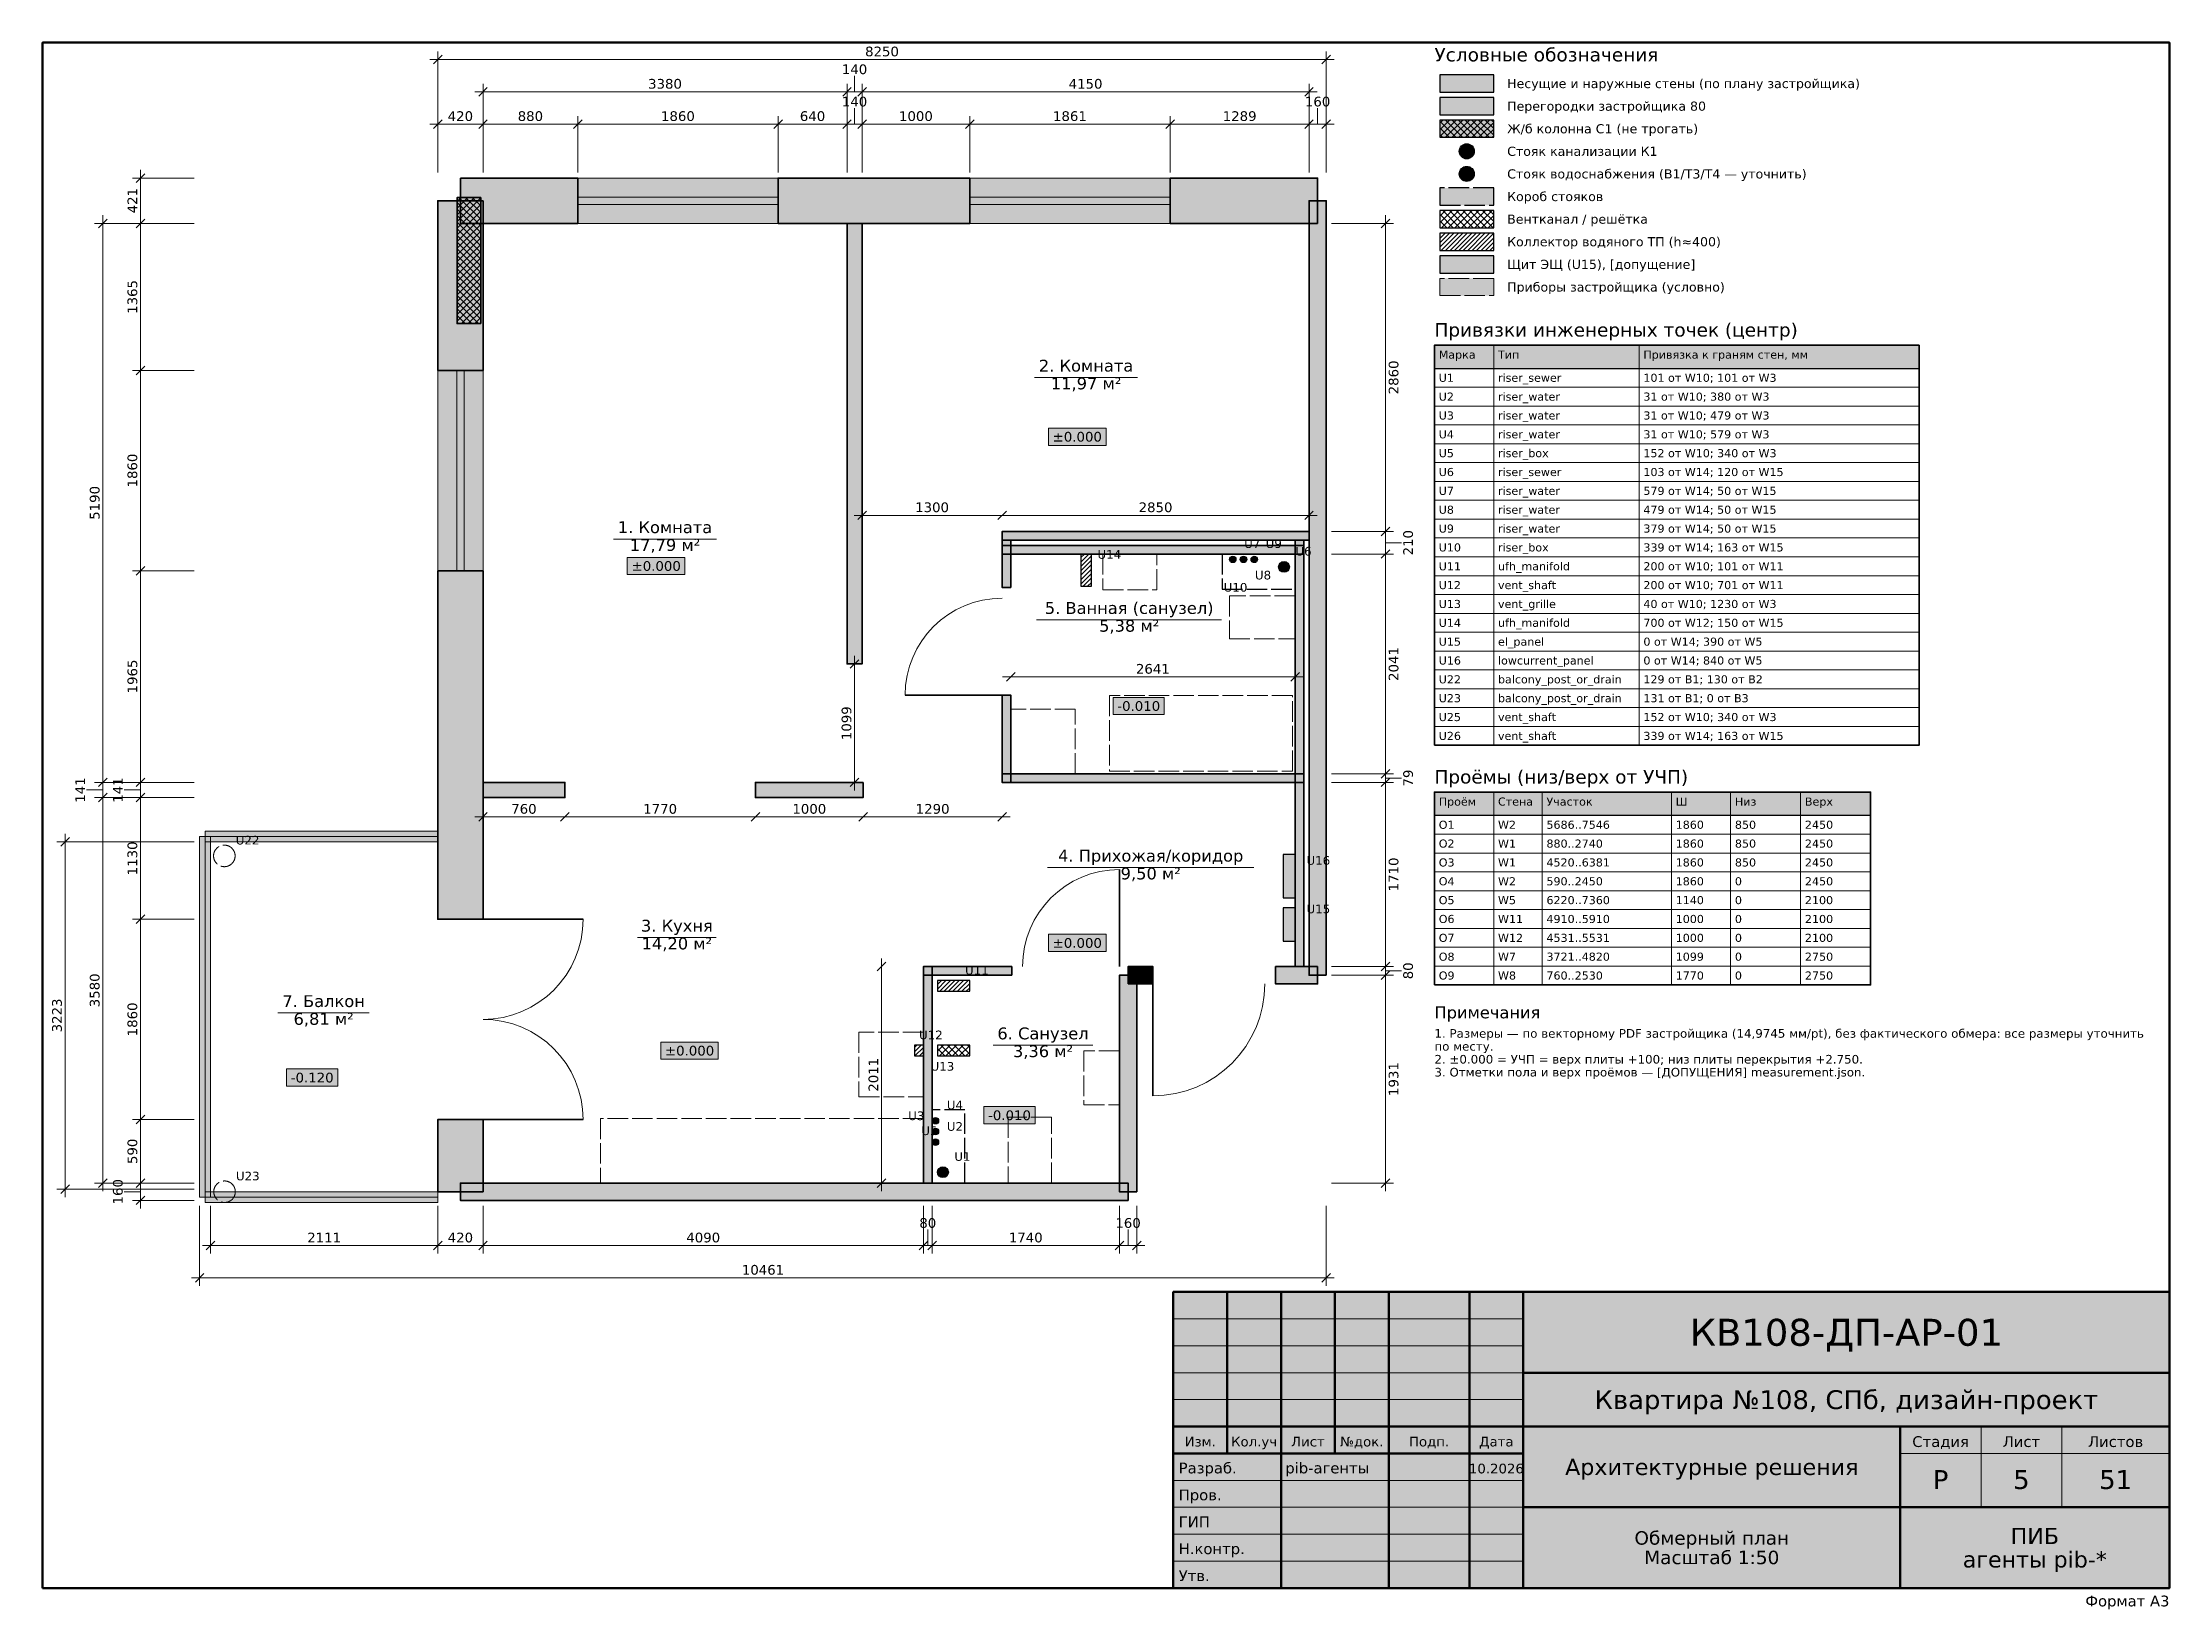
# Model space of a CAD drawing. Header units: millimetres. Extents: x 1000 to 20750, y 51 to 14600.
import ezdxf
from ezdxf.enums import TextEntityAlignment as Align

# ---------------------------------------------------------------- set-up
doc = ezdxf.new("R2010")
doc.units = ezdxf.units.MM
doc.linetypes.add('DASHED', pattern=[1.524, 1.27, -0.254])
for name, color, linetype in [('AR-WALLS', 7, 'CONTINUOUS'), ('DIM', 7, 'CONTINUOUS'), ('EL-LOW', 3, 'CONTINUOUS'), ('EL-SOCKET', 6, 'CONTINUOUS'), ('FRAME', 7, 'CONTINUOUS'), ('FURN', 8, 'CONTINUOUS'), ('OV', 3, 'CONTINUOUS'), ('TEXT', 7, 'CONTINUOUS'), ('VK', 4, 'CONTINUOUS')]:
    doc.layers.add(name, color=color, linetype=linetype)
doc.styles.add('GOST', font='DejaVuSans.ttf')

msp = doc.modelspace()

# ---------------------------------------------------------------- texts
at = {"layer": 'DIM', "color": 7, "style": 'GOST'}
for s, p in [('8250', (8795, 14472)), ('3380', (6780, 14172)), ('140', (8540, 14307)), ('4150', (10685, 14172)), ('140', (8540, 14007)), ('160', (12840, 14007)), ('420', (4880, 13872)), ('880', (5530, 13872)), ('1860', (6900, 13872)), ('640', (8150, 13872)), ('1000', (9110, 13872)), ('1861', (10540, 13872)), ('1289', (12116, 13872)), ('1300', (9260, 10240)), ('2850', (11335, 10240)), ('2641', (11310, 8740)), ('760', (5470, 7440)), ('1770', (6735, 7440)), ('1000', (8120, 7440)), ('1290', (9265, 7440)), ('80', (9220, 3595)), ('160', (11080, 3595)), ('2111', (3615, 3460)), ('420', (4880, 3460)), ('4090', (7135, 3460)), ('1740', (10130, 3460)), ('10461', (7690, 3160))]:
    msp.add_text(s, height=90, dxfattribs=at).set_placement(p, align=Align.CENTER)
for s, p in [('421', (1879, 13132)), ('1365', (1879, 12238)), ('2860', (13590, 11491)), ('1860', (1879, 10626)), ('5190', (1529, 10326)), ('210', (13725, 9956)), ('2041', (13590, 8830)), ('1965', (1879, 8714)), ('1099', (8510, 8280)), ('141', (1394, 7660)), ('141', (1744, 7660)), ('79', (13725, 7771)), ('1130', (1879, 7025)), ('1710', (13590, 6876)), ('3580', (1529, 5800)), ('80', (13725, 5981)), ('3223', (1179, 5567)), ('1860', (1879, 5530)), ('2011', (8760, 5016)), ('1931', (13590, 4976)), ('590', (1879, 4305)), ('160', (1744, 3930))]:
    msp.add_text(s, height=90, rotation=90, dxfattribs=at).set_placement(p, align=Align.CENTER)
for s, p in [('±0.000', (10380, 10895)), ('±0.000', (6470, 9695)), ('-0.010', (10980, 8395)), ('±0.000', (10380, 6195)), ('±0.000', (6780, 5195)), ('-0.120', (3305, 4945)), ('-0.010', (9780, 4595))]:
    msp.add_text(s, height=90, dxfattribs=at).set_placement(p)
at = {"layer": 'FRAME', "color": 7, "style": 'GOST'}
for s, height, p in [('КВ108-ДП-АР-01', 250, (17750, 2500)), ('Квартира №108, СПб, дизайн-проект', 175, (17750, 1912)), ('Изм.', 90, (11750, 1565)), ('Кол.уч', 90, (12250, 1565)), ('Лист', 90, (12750, 1565)), ('№док.', 90, (13250, 1565)), ('Подп.', 90, (13875, 1565)), ('Дата', 90, (14500, 1565)), ('Стадия', 100, (18625, 1560)), ('Лист', 100, (19375, 1560)), ('Листов', 100, (20250, 1560)), ('10.2026', 90, (14500, 1315)), ('Архитектурные решения', 150, (16500, 1300)), ('Р', 175, (18625, 1170)), ('5', 175, (19375, 1170)), ('51', 175, (20250, 1170)), ('ПИБ', 150, (19500, 659)), ('Обмерный план', 125, (16500, 653)), ('Масштаб 1:50', 125, (16500, 472)), ('агенты pib-*', 150, (19500, 441))]:
    msp.add_text(s, height=height, dxfattribs=at).set_placement(p, align=Align.CENTER)
for s, p in [('Разраб.', (11550, 1315)), ('pib-агенты', (12540, 1315)), ('Пров.', (11550, 1065)), ('ГИП', (11550, 815)), ('Н.контр.', (11550, 565)), ('Утв.', (11550, 315))]:
    msp.add_text(s, height=100, dxfattribs=at).set_placement(p)
msp.add_text('Формат A3', height=100, dxfattribs=at).set_placement((20750, 80), align=Align.RIGHT)
at = {"layer": 'TEXT', "color": 7, "style": 'GOST'}
for s, height, p in [('Условные обозначения', 125, (13925, 14425)), ('Несущие и наружные стены (по плану застройщика)', 85, (14600, 14177)), ('Перегородки застройщика 80', 85, (14600, 13967)), ('Ж/б колонна C1 (не трогать)', 85, (14600, 13757)), ('Стояк канализации К1', 85, (14600, 13548)), ('Стояк водоснабжения (В1/Т3/Т4 — уточнить)', 85, (14600, 13338)), ('Короб стояков', 85, (14600, 13128)), ('Вентканал / решётка', 85, (14600, 12918)), ('Коллектор водяного ТП (h≈400)', 85, (14600, 12708)), ('Щит ЭЩ (U15), [допущение]', 85, (14600, 12498)), ('Приборы застройщика (условно)', 85, (14600, 12288)), ('Привязки инженерных точек (центр)', 125, (13925, 11870)), ('Марка', 75, (13965, 11665)), ('Тип', 75, (14515, 11665)), ('Привязка к граням стен, мм', 75, (15865, 11665)), ('U1', 75, (13965, 11450)), ('riser_sewer', 75, (14515, 11450)), ('101 от W10; 101 от W3', 75, (15865, 11450)), ('U2', 75, (13965, 11275)), ('riser_water', 75, (14515, 11275)), ('31 от W10; 380 от W3', 75, (15865, 11275)), ('U3', 75, (13965, 11100)), ('riser_water', 75, (14515, 11100)), ('31 от W10; 479 от W3', 75, (15865, 11100)), ('U4', 75, (13965, 10925)), ('riser_water', 75, (14515, 10925)), ('31 от W10; 579 от W3', 75, (15865, 10925)), ('U5', 75, (13965, 10750)), ('riser_box', 75, (14515, 10750)), ('152 от W10; 340 от W3', 75, (15865, 10750)), ('U6', 75, (13965, 10575)), ('U7', 75, (13965, 10400)), ('riser_sewer', 75, (14515, 10575)), ('riser_water', 75, (14515, 10400)), ('579 от W14; 50 от W15', 75, (15865, 10400)), ('103 от W14; 120 от W15', 75, (15865, 10575)), ('U8', 75, (13965, 10225)), ('riser_water', 75, (14515, 10225)), ('479 от W14; 50 от W15', 75, (15865, 10225)), ('U9', 75, (13965, 10050)), ('riser_water', 75, (14515, 10050)), ('379 от W14; 50 от W15', 75, (15865, 10050)), ('U10', 75, (13965, 9875)), ('riser_box', 75, (14515, 9875)), ('339 от W14; 163 от W15', 75, (15865, 9875)), ('U11', 75, (13965, 9700)), ('ufh_manifold', 75, (14515, 9700)), ('200 от W10; 101 от W11', 75, (15865, 9700)), ('U12', 75, (13965, 9525)), ('vent_shaft', 75, (14515, 9525)), ('200 от W10; 701 от W11', 75, (15865, 9525)), ('U13', 75, (13965, 9350)), ('vent_grille', 75, (14515, 9350)), ('40 от W10; 1230 от W3', 75, (15865, 9350)), ('U14', 75, (13965, 9175)), ('ufh_manifold', 75, (14515, 9175)), ('700 от W12; 150 от W15', 75, (15865, 9175)), ('U15', 75, (13965, 9000)), ('U16', 75, (13965, 8825)), ('el_panel', 75, (14515, 9000)), ('lowcurrent_panel', 75, (14515, 8825)), ('0 от W14; 390 от W5', 75, (15865, 9000)), ('0 от W14; 840 от W5', 75, (15865, 8825)), ('U22', 75, (13965, 8650)), ('balcony_post_or_drain', 75, (14515, 8650)), ('129 от B1; 130 от B2', 75, (15865, 8650)), ('U23', 75, (13965, 8475)), ('balcony_post_or_drain', 75, (14515, 8475)), ('131 от B1; 0 от B3', 75, (15865, 8475)), ('U25', 75, (13965, 8300)), ('vent_shaft', 75, (14515, 8300)), ('152 от W10; 340 от W3', 75, (15865, 8300)), ('U26', 75, (13965, 8125)), ('vent_shaft', 75, (14515, 8125)), ('339 от W14; 163 от W15', 75, (15865, 8125)), ('Проёмы (низ/верх от УЧП)', 125, (13925, 7720)), ('Проём', 75, (13965, 7515)), ('Стена', 75, (14515, 7515)), ('Участок', 75, (14965, 7515)), ('Ш', 75, (16165, 7515)), ('Низ', 75, (16715, 7515)), ('Верх', 75, (17365, 7515)), ('O1', 75, (13965, 7300)), ('W2', 75, (14515, 7300)), ('5686..7546', 75, (14965, 7300)), ('1860', 75, (16165, 7300)), ('850', 75, (16715, 7300)), ('2450', 75, (17365, 7300)), ('O2', 75, (13965, 7125)), ('W1', 75, (14515, 7125)), ('880..2740', 75, (14965, 7125)), ('1860', 75, (16165, 7125)), ('850', 75, (16715, 7125)), ('2450', 75, (17365, 7125)), ('O3', 75, (13965, 6950)), ('W1', 75, (14515, 6950)), ('4520..6381', 75, (14965, 6950)), ('1860', 75, (16165, 6950)), ('850', 75, (16715, 6950)), ('2450', 75, (17365, 6950)), ('O4', 75, (13965, 6775)), ('W2', 75, (14515, 6775)), ('590..2450', 75, (14965, 6775)), ('1860', 75, (16165, 6775)), ('0', 75, (16715, 6775)), ('2450', 75, (17365, 6775)), ('O5', 75, (13965, 6600)), ('W5', 75, (14515, 6600)), ('6220..7360', 75, (14965, 6600)), ('1140', 75, (16165, 6600)), ('0', 75, (16715, 6600)), ('2100', 75, (17365, 6600)), ('O6', 75, (13965, 6425)), ('O7', 75, (13965, 6250)), ('W11', 75, (14515, 6425)), ('W12', 75, (14515, 6250)), ('4910..5910', 75, (14965, 6425)), ('4531..5531', 75, (14965, 6250)), ('1000', 75, (16165, 6425)), ('1000', 75, (16165, 6250)), ('0', 75, (16715, 6425)), ('0', 75, (16715, 6250)), ('2100', 75, (17365, 6425)), ('2100', 75, (17365, 6250)), ('O8', 75, (13965, 6075)), ('W7', 75, (14515, 6075)), ('3721..4820', 75, (14965, 6075)), ('1099', 75, (16165, 6075)), ('0', 75, (16715, 6075)), ('2750', 75, (17365, 6075)), ('O9', 75, (13965, 5900)), ('W8', 75, (14515, 5900)), ('760..2530', 75, (14965, 5900)), ('1770', 75, (16165, 5900)), ('0', 75, (16715, 5900)), ('2750', 75, (17365, 5900)), ('Примечания', 110, (13925, 5540)), ('1. Размеры — по векторному PDF застройщика (14,9745 мм/pt), без фактического обмера: все размеры уточнить', 80, (13925, 5360)), ('2. ±0.000 = УЧП = верх плиты +100; низ плиты перекрытия +2.750.', 80, (13925, 5120)), ('по месту.', 80, (13925, 5240)), ('3. Отметки пола и верх проёмов — [ДОПУЩЕНИЯ] measurement.json.', 80, (13925, 5000))]:
    msp.add_text(s, height=height, dxfattribs=at).set_placement(p)
for s, p in [('2. Комната', (10690, 11545)), ('11,97 м²', (10690, 11380)), ('1. Комната', (6780, 10045)), ('17,79 м²', (6780, 9880)), ('5. Ванная (санузел)', (11090, 9295)), ('5,38 м²', (11090, 9130)), ('4. Прихожая/коридор', (11290, 6995)), ('9,50 м²', (11290, 6830)), ('3. Кухня', (6890, 6345)), ('14,20 м²', (6890, 6180)), ('7. Балкон', (3610, 5645)), ('6,81 м²', (3610, 5480)), ('6. Санузел', (10290, 5345)), ('3,36 м²', (10290, 5180))]:
    msp.add_text(s, height=110, dxfattribs=at).set_placement(p, align=Align.CENTER)
at = {"layer": 'TEXT', "true_color": 0x2e8b57, "style": 'GOST'}
for s, p in [('U14', (10796, 9807)), ('U11', (9566, 5946))]:
    msp.add_text(s, height=80, dxfattribs=at).set_placement(p)
at = {"layer": 'TEXT', "true_color": 0x1f6fd6, "style": 'GOST'}
for s, p in [('U7', (12158, 9907)), ('U9', (12358, 9907)), ('U8', (12258, 9615)), ('U4', (9397, 4695)), ('U3', (9038, 4595)), ('U2', (9397, 4496))]:
    msp.add_text(s, height=80, dxfattribs=at).set_placement(p)
at = {"layer": 'TEXT', "true_color": 0x6b3d1f, "style": 'GOST'}
for s, p in [('U6', (12634, 9837)), ('U1', (9467, 4217))]:
    msp.add_text(s, height=80, dxfattribs=at).set_placement(p)
at = {"layer": 'TEXT', "true_color": 0x8a8a8a, "style": 'GOST'}
for s, p in [('U10', (11968, 9502)), ('U5', (9160, 4456))]:
    msp.add_text(s, height=80, dxfattribs=at).set_placement(p)
at = {"layer": 'TEXT', "true_color": 0x4a6fa5, "style": 'GOST'}
for s, p in [('U22', (2794, 7154)), ('U23', (2796, 4036))]:
    msp.add_text(s, height=80, dxfattribs=at).set_placement(p)
at = {"layer": 'TEXT', "true_color": 0x2c7a2c, "style": 'GOST'}
msp.add_text('U16', height=80, dxfattribs=at).set_placement((12737, 6966))
at = {"layer": 'TEXT', "true_color": 0xc0392b, "style": 'GOST'}
msp.add_text('U15', height=80, dxfattribs=at).set_placement((12737, 6516))
at = {"layer": 'TEXT', "true_color": 0xd35400, "style": 'GOST'}
for s, p in [('U12', (9139, 5346)), ('U13', (9246, 5054))]:
    msp.add_text(s, height=80, dxfattribs=at).set_placement(p)

# ---------------------------------------------------------------- hatches: boundary and pattern name
at = {"layer": 'AR-WALLS', "true_color": 0x262626}
h = msp.add_hatch(color=7, dxfattribs=at)
h.dxf.hatch_style = 1
h.paths.add_polyline_path([(4880, 13341), (5970, 13341), (5970, 12921), (4880, 12921), (4880, 13341)])
at = {"layer": 'AR-WALLS', "true_color": 0xffffff}
h = msp.add_hatch(color=7, dxfattribs=at)
h.dxf.hatch_style = 1
h.paths.add_polyline_path([(5970, 12921), (7830, 12921), (7830, 13341), (5970, 13341)])
at = {"layer": 'AR-WALLS', "true_color": 0x262626}
h = msp.add_hatch(color=7, dxfattribs=at)
h.dxf.hatch_style = 1
h.paths.add_polyline_path([(7830, 12921), (7830, 13341), (9610, 13341), (9610, 12921), (7830, 12921)])
at = {"layer": 'AR-WALLS', "true_color": 0xffffff}
h = msp.add_hatch(color=7, dxfattribs=at)
h.dxf.hatch_style = 1
h.paths.add_polyline_path([(9610, 12921), (11471, 12921), (11471, 13341), (9610, 13341)])
at = {"layer": 'AR-WALLS', "true_color": 0x262626}
h = msp.add_hatch(color=7, dxfattribs=at)
h.dxf.hatch_style = 1
h.paths.add_polyline_path([(12840, 12921), (11471, 12921), (11471, 13341), (12840, 13341), (12840, 12921)])
h = msp.add_hatch(color=7, dxfattribs=at)
h.dxf.hatch_style = 1
h.paths.add_polyline_path([(5090, 13131), (5090, 11556), (4670, 11556), (4670, 13131), (5090, 13131)])
at = {"layer": 'AR-WALLS', "true_color": 0x333333}
h = msp.add_hatch(dxfattribs=at)
h.set_pattern_fill('ANSI37', scale=13.75)
h.paths.add_polyline_path([(5069, 11991), (5069, 13161), (4850, 13161), (4850, 11991), (5069, 11991)])
at = {"layer": 'AR-WALLS', "true_color": 0xd9d9d9, "transparency": 33554559}
h = msp.add_hatch(color=7, dxfattribs=at)
h.dxf.hatch_style = 1
h.paths.add_polyline_path([(5069, 11991), (5069, 13161), (4850, 13161), (4850, 11991), (5069, 11991)])
at = {"layer": 'AR-WALLS', "true_color": 0x262626}
h = msp.add_hatch(color=7, dxfattribs=at)
h.dxf.hatch_style = 1
h.paths.add_polyline_path([(12920, 5940), (12920, 13131), (12760, 13131), (12760, 5940), (12920, 5940)])
h = msp.add_hatch(color=7, dxfattribs=at)
h.dxf.hatch_style = 1
h.paths.add_polyline_path([(8470, 12921), (8610, 12921), (8610, 8830), (8470, 8830), (8470, 12921)])
at = {"layer": 'AR-WALLS', "true_color": 0xffffff}
h = msp.add_hatch(color=7, dxfattribs=at)
h.dxf.hatch_style = 1
h.paths.add_polyline_path([(4670, 9696), (5090, 9696), (5090, 11556), (4670, 11556)])
at = {"layer": 'AR-WALLS', "true_color": 0x6e6e6e}
h = msp.add_hatch(color=7, dxfattribs=at)
h.dxf.hatch_style = 1
h.paths.add_polyline_path([(12760, 9980), (12760, 10060), (9910, 10060), (9910, 9980), (12760, 9980)])
h = msp.add_hatch(color=7, dxfattribs=at)
h.dxf.hatch_style = 1
h.paths.add_polyline_path([(9910, 9980), (9990, 9980), (9990, 9541), (9910, 9541), (9910, 9980)])
h = msp.add_hatch(color=7, dxfattribs=at)
h.dxf.hatch_style = 1
h.paths.add_polyline_path([(12711, 9851), (12711, 9931), (9910, 9931), (9910, 9851), (12711, 9851)])
h = msp.add_hatch(color=7, dxfattribs=at)
h.dxf.hatch_style = 1
h.paths.add_polyline_path([(12711, 6021), (12711, 9980), (12631, 9980), (12631, 6021), (12711, 6021)])
at = {"layer": 'AR-WALLS', "true_color": 0x262626}
h = msp.add_hatch(color=7, dxfattribs=at)
h.dxf.hatch_style = 1
h.paths.add_polyline_path([(4670, 9696), (5090, 9696), (5090, 6460), (4670, 6460), (4670, 9696)])
at = {"layer": 'AR-WALLS', "true_color": 0x6e6e6e}
h = msp.add_hatch(color=7, dxfattribs=at)
h.dxf.hatch_style = 1
h.paths.add_polyline_path([(9990, 7731), (9910, 7731), (9910, 8541), (9990, 8541), (9990, 7731)])
at = {"layer": 'AR-WALLS', "true_color": 0x262626}
h = msp.add_hatch(color=7, dxfattribs=at)
h.dxf.hatch_style = 1
h.paths.add_polyline_path([(5090, 7590), (5090, 7730), (5850, 7730), (5850, 7590), (5090, 7590)])
h = msp.add_hatch(color=7, dxfattribs=at)
h.dxf.hatch_style = 1
h.paths.add_polyline_path([(8620, 7730), (8620, 7590), (7620, 7590), (7620, 7730), (8620, 7730)])
at = {"layer": 'AR-WALLS', "true_color": 0x6e6e6e}
h = msp.add_hatch(color=7, dxfattribs=at)
h.dxf.hatch_style = 1
h.paths.add_polyline_path([(12711, 7731), (12711, 7811), (9910, 7811), (9910, 7731), (12711, 7731)])
at = {"layer": 'AR-WALLS', "true_color": 0xffffff}
h = msp.add_hatch(color=7, dxfattribs=at)
h.dxf.hatch_style = 1
h.paths.add_polyline_path([(2459, 3880), (2559, 3880), (2559, 7228), (2459, 7228)])
h = msp.add_hatch(color=7, dxfattribs=at)
h.dxf.hatch_style = 1
h.paths.add_polyline_path([(2509, 7178), (4670, 7178), (4670, 7278), (2509, 7278)])
at = {"layer": 'AR-WALLS', "true_color": 0x6e6e6e}
h = msp.add_hatch(color=7, dxfattribs=at)
h.dxf.hatch_style = 1
h.paths.add_polyline_path([(9260, 4010), (9260, 6021), (9180, 6021), (9180, 4010), (9260, 4010)])
h = msp.add_hatch(color=7, dxfattribs=at)
h.dxf.hatch_style = 1
h.paths.add_polyline_path([(9180, 5941), (9180, 6021), (10000, 6021), (10000, 5941), (9180, 5941)])
at = {"layer": 'AR-WALLS', "true_color": 0x262626}
h = msp.add_hatch(color=7, dxfattribs=at)
h.dxf.hatch_style = 1
h.paths.add_polyline_path([(11160, 3930), (11160, 5940), (11000, 5940), (11000, 3930), (11160, 3930)])
h = msp.add_hatch(color=7, dxfattribs=at)
h.dxf.hatch_style = 1
h.paths.add_polyline_path([(11080, 5860), (11080, 6020), (11310, 6020), (11310, 5860), (11080, 5860)])
h = msp.add_hatch(color=7, dxfattribs=at)
h.dxf.hatch_style = 1
h.paths.add_polyline_path([(12840, 6020), (12840, 5860), (12450, 5860), (12450, 6020), (12840, 6020)])
h = msp.add_hatch(color=7, dxfattribs=at)
h.dxf.hatch_style = 1
h.paths.add_polyline_path([(4670, 3930), (4670, 4600), (5090, 4600), (5090, 3930), (4670, 3930)])
h = msp.add_hatch(color=7, dxfattribs=at)
h.dxf.hatch_style = 1
h.paths.add_polyline_path([(11080, 3850), (11080, 4010), (4880, 4010), (4880, 3850), (11080, 3850)])
at = {"layer": 'AR-WALLS', "true_color": 0xffffff}
h = msp.add_hatch(color=7, dxfattribs=at)
h.dxf.hatch_style = 1
h.paths.add_polyline_path([(2509, 3830), (4670, 3830), (4670, 3930), (2509, 3930)])
at = {"layer": 'DIM', "true_color": 0xffffff}
h = msp.add_hatch(color=7, dxfattribs=at)
h.dxf.hatch_style = 1
h.paths.add_polyline_path([(10340, 10860), (10875, 10860), (10875, 11020), (10340, 11020)])
h = msp.add_hatch(color=7, dxfattribs=at)
h.dxf.hatch_style = 1
h.paths.add_polyline_path([(6430, 9660), (6965, 9660), (6965, 9820), (6430, 9820)])
h = msp.add_hatch(color=7, dxfattribs=at)
h.dxf.hatch_style = 1
h.paths.add_polyline_path([(10940, 8360), (11416, 8360), (11416, 8520), (10940, 8520)])
h = msp.add_hatch(color=7, dxfattribs=at)
h.dxf.hatch_style = 1
h.paths.add_polyline_path([(10340, 6160), (10875, 6160), (10875, 6320), (10340, 6320)])
h = msp.add_hatch(color=7, dxfattribs=at)
h.dxf.hatch_style = 1
h.paths.add_polyline_path([(6740, 5160), (7275, 5160), (7275, 5320), (6740, 5320)])
h = msp.add_hatch(color=7, dxfattribs=at)
h.dxf.hatch_style = 1
h.paths.add_polyline_path([(3265, 4910), (3741, 4910), (3741, 5070), (3265, 5070)])
h = msp.add_hatch(color=7, dxfattribs=at)
h.dxf.hatch_style = 1
h.paths.add_polyline_path([(9740, 4560), (10216, 4560), (10216, 4720), (9740, 4720)])
at = {"layer": 'EL-LOW', "true_color": 0xffffff}
h = msp.add_hatch(color=7, dxfattribs=at)
h.dxf.hatch_style = 1
h.paths.add_polyline_path([(12521, 6660), (12631, 6660), (12631, 7060), (12521, 7060)])
at = {"layer": 'EL-SOCKET', "true_color": 0xc0392b}
h = msp.add_hatch(color=7, dxfattribs=at)
h.dxf.hatch_style = 1
h.paths.add_polyline_path([(12521, 6255), (12631, 6255), (12631, 6565), (12521, 6565)])
at = {"layer": 'FRAME', "true_color": 0xffffff}
h = msp.add_hatch(color=7, dxfattribs=at)
h.dxf.hatch_style = 1
h.paths.add_polyline_path([(11500, 250), (20750, 250), (20750, 3000), (11500, 3000)])
at = {"layer": 'OV', "true_color": 0xd35400}
h = msp.add_hatch(dxfattribs=at)
h.set_pattern_fill('ANSI31', scale=9.16667)
h.paths.add_polyline_path([(9097, 5191), (9182, 5191), (9182, 5290), (9097, 5290)])
h = msp.add_hatch(dxfattribs=at)
h.set_pattern_fill('ANSI37', scale=13.75)
h.paths.add_polyline_path([(9310, 5191), (9610, 5191), (9610, 5290), (9310, 5290)])
at = {"layer": 'TEXT', "true_color": 0x262626}
h = msp.add_hatch(color=7, dxfattribs=at)
h.dxf.hatch_style = 1
h.paths.add_polyline_path([(13975, 14140), (14475, 14140), (14475, 14300), (13975, 14300)])
at = {"layer": 'TEXT', "true_color": 0x6e6e6e}
h = msp.add_hatch(color=7, dxfattribs=at)
h.dxf.hatch_style = 1
h.paths.add_polyline_path([(13975, 13930), (14475, 13930), (14475, 14090), (13975, 14090)])
at = {"layer": 'TEXT', "true_color": 0x333333}
h = msp.add_hatch(dxfattribs=at)
h.set_pattern_fill('ANSI37', scale=13.75)
h.paths.add_polyline_path([(13975, 13720), (14475, 13720), (14475, 13880), (13975, 13880)])
at = {"layer": 'TEXT', "true_color": 0xd9d9d9, "transparency": 33554559}
h = msp.add_hatch(color=7, dxfattribs=at)
h.dxf.hatch_style = 1
h.paths.add_polyline_path([(13975, 13720), (14475, 13720), (14475, 13880), (13975, 13880)])
at = {"layer": 'TEXT', "true_color": 0xffffff}
h = msp.add_hatch(color=7, dxfattribs=at)
h.dxf.hatch_style = 1
edge = h.paths.add_edge_path()
edge.add_arc((14225, 13590), 70, 0, 360)
h = msp.add_hatch(color=7, dxfattribs=at)
h.dxf.hatch_style = 1
edge = h.paths.add_edge_path()
edge.add_arc((14225, 13380), 70, 0, 360)
at = {"layer": 'TEXT', "true_color": 0x6b3d1f}
h = msp.add_hatch(color=7, dxfattribs=at)
h.dxf.hatch_style = 1
edge = h.paths.add_edge_path()
edge.add_arc((14225, 13590), 31.5, 0, 360)
at = {"layer": 'TEXT', "true_color": 0xffffff}
h = msp.add_hatch(color=7, dxfattribs=at)
h.dxf.hatch_style = 1
h.paths.add_polyline_path([(13975, 13090), (14475, 13090), (14475, 13250), (13975, 13250)])
at = {"layer": 'TEXT', "true_color": 0xd35400}
h = msp.add_hatch(dxfattribs=at)
h.set_pattern_fill('ANSI37', scale=13.75)
h.paths.add_polyline_path([(13975, 12880), (14475, 12880), (14475, 13040), (13975, 13040)])
at = {"layer": 'TEXT', "true_color": 0x2e8b57}
h = msp.add_hatch(dxfattribs=at)
h.set_pattern_fill('ANSI31', scale=9.16667)
h.paths.add_polyline_path([(13975, 12670), (14475, 12670), (14475, 12830), (13975, 12830)])
at = {"layer": 'TEXT', "true_color": 0xc0392b}
h = msp.add_hatch(color=7, dxfattribs=at)
h.dxf.hatch_style = 1
h.paths.add_polyline_path([(13975, 12460), (14475, 12460), (14475, 12620), (13975, 12620)])
at = {"layer": 'TEXT', "true_color": 0xffffff}
h = msp.add_hatch(color=7, dxfattribs=at)
h.dxf.hatch_style = 1
h.paths.add_polyline_path([(13975, 12250), (14475, 12250), (14475, 12410), (13975, 12410)])
at = {"layer": 'TEXT', "true_color": 0xe6e6e6}
h = msp.add_hatch(color=7, dxfattribs=at)
h.dxf.hatch_style = 1
h.paths.add_polyline_path([(13925, 11575), (18425, 11575), (18425, 11790), (13925, 11790)])
h = msp.add_hatch(color=7, dxfattribs=at)
h.dxf.hatch_style = 1
h.paths.add_polyline_path([(13925, 7425), (17975, 7425), (17975, 7640), (13925, 7640)])
at = {"layer": 'VK', "true_color": 0x2e8b57}
h = msp.add_hatch(dxfattribs=at)
h.set_pattern_fill('ANSI31', scale=9.16667)
h.paths.add_polyline_path([(10641, 9551), (10740, 9551), (10740, 9851), (10641, 9851)])
at = {"layer": 'VK', "true_color": 0xffffff}
h = msp.add_hatch(color=7, dxfattribs=at)
h.dxf.hatch_style = 1
edge = h.paths.add_edge_path()
edge.add_arc((12052, 9801), 30, 0, 360)
h = msp.add_hatch(color=7, dxfattribs=at)
h.dxf.hatch_style = 1
edge = h.paths.add_edge_path()
edge.add_arc((12152, 9801), 30, 0, 360)
h = msp.add_hatch(color=7, dxfattribs=at)
h.dxf.hatch_style = 1
edge = h.paths.add_edge_path()
edge.add_arc((12252, 9801), 30, 0, 360)
h = msp.add_hatch(color=7, dxfattribs=at)
h.dxf.hatch_style = 1
edge = h.paths.add_edge_path()
edge.add_arc((12528, 9731), 50, 0, 360)
at = {"layer": 'VK', "true_color": 0x6b3d1f}
h = msp.add_hatch(color=7, dxfattribs=at)
h.dxf.hatch_style = 1
edge = h.paths.add_edge_path()
edge.add_arc((12528, 9731), 22.5, 0, 360)
at = {"layer": 'VK', "true_color": 0x2e8b57}
h = msp.add_hatch(dxfattribs=at)
h.set_pattern_fill('ANSI31', scale=9.16667)
h.paths.add_polyline_path([(9310, 5791), (9610, 5791), (9610, 5890), (9310, 5890)])
at = {"layer": 'VK', "true_color": 0xffffff}
h = msp.add_hatch(color=7, dxfattribs=at)
h.dxf.hatch_style = 1
edge = h.paths.add_edge_path()
edge.add_arc((9291, 4589), 30, 0, 360)
h = msp.add_hatch(color=7, dxfattribs=at)
h.dxf.hatch_style = 1
edge = h.paths.add_edge_path()
edge.add_arc((9291, 4489), 30, 0, 360)
h = msp.add_hatch(color=7, dxfattribs=at)
h.dxf.hatch_style = 1
edge = h.paths.add_edge_path()
edge.add_arc((9291, 4390), 30, 0, 360)
h = msp.add_hatch(color=7, dxfattribs=at)
h.dxf.hatch_style = 1
edge = h.paths.add_edge_path()
edge.add_arc((9361, 4111), 50, 0, 360)
at = {"layer": 'VK', "true_color": 0x6b3d1f}
h = msp.add_hatch(color=7, dxfattribs=at)
h.dxf.hatch_style = 1
edge = h.paths.add_edge_path()
edge.add_arc((9361, 4111), 22.5, 0, 360)

# ---------------------------------------------------------------- linework, layer by layer
at = {"layer": 'AR-WALLS', "color": 7, "lineweight": 35}
for points in [[(4880, 13341), (5970, 13341), (5970, 12921), (4880, 12921), (4880, 13341)], [(7830, 12921), (7830, 13341), (9610, 13341), (9610, 12921), (7830, 12921)], [(12840, 12921), (11471, 12921), (11471, 13341), (12840, 13341), (12840, 12921)], [(5090, 13131), (5090, 11556), (4670, 11556), (4670, 13131), (5090, 13131)], [(5069, 11991), (5069, 13161), (4850, 13161), (4850, 11991), (5069, 11991)], [(12920, 5940), (12920, 13131), (12760, 13131), (12760, 5940), (12920, 5940)], [(8470, 12921), (8610, 12921), (8610, 8830), (8470, 8830), (8470, 12921)], [(12760, 9980), (12760, 10060), (9910, 10060), (9910, 9980), (12760, 9980)], [(9910, 9980), (9990, 9980), (9990, 9541), (9910, 9541), (9910, 9980)], [(12711, 9851), (12711, 9931), (9910, 9931), (9910, 9851), (12711, 9851)], [(12711, 6021), (12711, 9980), (12631, 9980), (12631, 6021), (12711, 6021)], [(4670, 9696), (5090, 9696), (5090, 6460), (4670, 6460), (4670, 9696)], [(9990, 7731), (9910, 7731), (9910, 8541), (9990, 8541), (9990, 7731)], [(5090, 7590), (5090, 7730), (5850, 7730), (5850, 7590), (5090, 7590)], [(8620, 7730), (8620, 7590), (7620, 7590), (7620, 7730), (8620, 7730)], [(12711, 7731), (12711, 7811), (9910, 7811), (9910, 7731), (12711, 7731)], [(9260, 4010), (9260, 6021), (9180, 6021), (9180, 4010), (9260, 4010)], [(9180, 5941), (9180, 6021), (10000, 6021), (10000, 5941), (9180, 5941)], [(11160, 3930), (11160, 5940), (11000, 5940), (11000, 3930), (11160, 3930)], [(11080, 5860), (11080, 6020), (11310, 6020), (11310, 5860), (11080, 5860)], [(12840, 6020), (12840, 5860), (12450, 5860), (12450, 6020), (12840, 6020)], [(4670, 3930), (4670, 4600), (5090, 4600), (5090, 3930), (4670, 3930)], [(11080, 3850), (11080, 4010), (4880, 4010), (4880, 3850), (11080, 3850)]]:
    msp.add_lwpolyline(points, close=True, dxfattribs=at)
at = {"layer": 'AR-WALLS', "color": 7, "lineweight": 20}
for points in [[(5970, 12921), (7830, 12921), (7830, 13341), (5970, 13341)], [(9610, 12921), (11471, 12921), (11471, 13341), (9610, 13341)], [(4670, 9696), (5090, 9696), (5090, 11556), (4670, 11556)], [(2459, 3880), (2559, 3880), (2559, 7228), (2459, 7228)], [(2509, 7178), (4670, 7178), (4670, 7278), (2509, 7278)], [(2509, 3830), (4670, 3830), (4670, 3930), (2509, 3930)]]:
    msp.add_lwpolyline(points, close=True, dxfattribs=at)
at = {"layer": 'AR-WALLS', "color": 7, "lineweight": 15}
for points in [[(5970, 13165), (7830, 13165)], [(5970, 13097), (7830, 13097)], [(9610, 13165), (11471, 13165)], [(9610, 13097), (11471, 13097)], [(4846, 9696), (4846, 11556)], [(4914, 9696), (4914, 11556)], [(2509, 3880), (2509, 7228)], [(2509, 7228), (4670, 7228)], [(2509, 3880), (4670, 3880)]]:
    msp.add_lwpolyline(points, dxfattribs=at)
at = {"layer": 'AR-WALLS', "color": 7, "lineweight": 35}
for points in [[(9910, 8541), (9010, 8541)], [(11000, 6021), (11000, 6921)], [(5090, 6460), (6020, 6460)], [(11310, 5860), (11310, 4820)], [(5090, 4600), (6020, 4600)]]:
    msp.add_lwpolyline(points, dxfattribs=at)
at = {"layer": 'AR-WALLS', "linetype": 'DASHED', "lineweight": 20, "ltscale": 150, "true_color": 0x4a6fa5}
for centre in [(2688, 7048), (2690, 3930)]:
    msp.add_circle(centre, 100, dxfattribs=at)
at = {"layer": 'AR-WALLS', "color": 7, "lineweight": 15}
for centre, radius, start, end in [((9910, 8541), 900, 90, 180), ((11000, 6021), 900, 90, 180), ((5090, 6460), 930, 270, 360), ((11310, 5860), 1040, 270, 360), ((5090, 4600), 930, 0, 90)]:
    msp.add_arc(centre, radius, start, end, dxfattribs=at)
at = {"layer": 'DIM', "color": 7, "lineweight": 15}
for points in [[(4595, 14442), (12995, 14442)], [(4670, 13392), (4670, 14517)], [(12920, 13392), (12920, 14517)], [(5015, 14142), (12835, 14142)], [(5090, 13392), (5090, 14217)], [(8470, 13392), (8470, 14217)], [(8610, 13392), (8610, 14217)], [(12760, 13392), (12760, 14217)], [(4595, 13842), (12995, 13842)], [(4670, 13392), (4670, 13917)], [(5090, 13392), (5090, 13917)], [(5970, 13392), (5970, 13917)], [(7830, 13392), (7830, 13917)], [(8470, 13392), (8470, 13917)], [(8610, 13392), (8610, 13917)], [(9610, 13392), (9610, 13917)], [(11471, 13392), (11471, 13917)], [(12760, 13392), (12760, 13917)], [(12920, 13392), (12920, 13917)], [(2409, 13342), (1834, 13342)], [(1909, 3775), (1909, 13417)], [(2409, 12921), (1484, 12921)], [(1559, 3935), (1559, 12996)], [(2409, 12921), (1834, 12921)], [(12970, 12921), (13545, 12921)], [(13470, 3935), (13470, 12996)], [(2409, 11556), (1834, 11556)], [(8535, 10210), (12835, 10210)], [(12970, 10061), (13545, 10061)], [(2409, 9696), (1834, 9696)], [(12970, 9851), (13545, 9851)], [(8540, 7656), (8540, 8905)], [(9915, 8710), (12706, 8710)], [(2409, 7731), (1484, 7731)], [(2409, 7731), (1834, 7731)], [(12970, 7810), (13545, 7810)], [(12970, 7731), (13545, 7731)], [(2409, 7590), (1484, 7590)], [(2409, 7590), (1834, 7590)], [(5015, 7410), (9985, 7410)], [(2409, 7178), (1134, 7178)], [(1209, 3880), (1209, 7253)], [(2409, 6460), (1834, 6460)], [(8790, 3935), (8790, 6096)], [(12970, 6021), (13545, 6021)], [(12970, 5941), (13545, 5941)], [(2409, 4600), (1834, 4600)], [(2409, 3955), (1134, 3955)], [(2409, 4010), (1484, 4010)], [(2409, 4010), (1834, 4010)], [(12970, 4010), (13545, 4010)], [(2409, 3850), (1834, 3850)], [(2459, 3800), (2459, 3055)], [(2559, 3800), (2559, 3355)], [(4670, 3800), (4670, 3355)], [(5090, 3800), (5090, 3355)], [(9180, 3800), (9180, 3355)], [(9260, 3800), (9260, 3355)], [(11000, 3800), (11000, 3355)], [(11160, 3800), (11160, 3355)], [(12920, 3800), (12920, 3055)], [(2484, 3430), (11235, 3430)], [(2384, 3130), (12995, 3130)]]:
    msp.add_lwpolyline(points, dxfattribs=at)
at = {"layer": 'DIM', "color": 7, "lineweight": 35}
for points in [[(4630, 14402), (4710, 14482)], [(12880, 14402), (12960, 14482)], [(5050, 14102), (5130, 14182)], [(8430, 14102), (8510, 14182)], [(8570, 14102), (8650, 14182)], [(12720, 14102), (12800, 14182)], [(4630, 13802), (4710, 13882)], [(5050, 13802), (5130, 13882)], [(5930, 13802), (6010, 13882)], [(7790, 13802), (7870, 13882)], [(8430, 13802), (8510, 13882)], [(8570, 13802), (8650, 13882)], [(9570, 13802), (9650, 13882)], [(11431, 13802), (11511, 13882)], [(12720, 13802), (12800, 13882)], [(12880, 13802), (12960, 13882)], [(1869, 13302), (1949, 13382)], [(1519, 12881), (1599, 12961)], [(1869, 12881), (1949, 12961)], [(13430, 12881), (13510, 12961)], [(1869, 11516), (1949, 11596)], [(8570, 10170), (8650, 10250)], [(9870, 10170), (9950, 10250)], [(12720, 10170), (12800, 10250)], [(13430, 10021), (13510, 10101)], [(13430, 9811), (13510, 9891)], [(1869, 9656), (1949, 9736)], [(8500, 8790), (8580, 8870)], [(9950, 8670), (10030, 8750)], [(12591, 8670), (12671, 8750)], [(1519, 7691), (1599, 7771)], [(1869, 7691), (1949, 7771)], [(8500, 7691), (8580, 7771)], [(13430, 7770), (13510, 7850)], [(13430, 7691), (13510, 7771)], [(1519, 7550), (1599, 7630)], [(1869, 7550), (1949, 7630)], [(5050, 7370), (5130, 7450)], [(5810, 7370), (5890, 7450)], [(7580, 7370), (7660, 7450)], [(8580, 7370), (8660, 7450)], [(9870, 7370), (9950, 7450)], [(1169, 7138), (1249, 7218)], [(1869, 6420), (1949, 6500)], [(8750, 5981), (8830, 6061)], [(13430, 5981), (13510, 6061)], [(13430, 5901), (13510, 5981)], [(1869, 4560), (1949, 4640)], [(1169, 3915), (1249, 3995)], [(1519, 3970), (1599, 4050)], [(1869, 3970), (1949, 4050)], [(8750, 3970), (8830, 4050)], [(13430, 3970), (13510, 4050)], [(1869, 3810), (1949, 3890)], [(2519, 3390), (2599, 3470)], [(4630, 3390), (4710, 3470)], [(5050, 3390), (5130, 3470)], [(9140, 3390), (9220, 3470)], [(9220, 3390), (9300, 3470)], [(10960, 3390), (11040, 3470)], [(11120, 3390), (11200, 3470)], [(2419, 3090), (2499, 3170)], [(12880, 3090), (12960, 3170)]]:
    msp.add_lwpolyline(points, dxfattribs=at)
at = {"layer": 'DIM', "color": 7, "lineweight": 13}
for points in [[(8540, 14142), (8540, 14292)], [(8540, 13842), (8540, 13992)], [(12840, 13842), (12840, 13992)], [(13470, 9956), (13620, 9956)], [(13470, 7771), (13620, 7771)], [(1559, 7660), (1409, 7660)], [(1909, 7660), (1759, 7660)], [(13470, 5981), (13620, 5981)], [(1909, 3930), (1759, 3930)], [(9220, 3430), (9220, 3580)], [(11080, 3430), (11080, 3580)]]:
    msp.add_lwpolyline(points, dxfattribs=at)
at = {"layer": 'DIM', "color": 7, "lineweight": 20}
for points in [[(10340, 10860), (10875, 10860), (10875, 11020), (10340, 11020)], [(6430, 9660), (6965, 9660), (6965, 9820), (6430, 9820)], [(10940, 8360), (11416, 8360), (11416, 8520), (10940, 8520)], [(10340, 6160), (10875, 6160), (10875, 6320), (10340, 6320)], [(6740, 5160), (7275, 5160), (7275, 5320), (6740, 5320)], [(3265, 4910), (3741, 4910), (3741, 5070), (3265, 5070)], [(9740, 4560), (10216, 4560), (10216, 4720), (9740, 4720)]]:
    msp.add_lwpolyline(points, close=True, dxfattribs=at)
at = {"layer": 'EL-LOW', "lineweight": 30, "true_color": 0x2c7a2c}
msp.add_lwpolyline([(12521, 6660), (12631, 6660), (12631, 7060), (12521, 7060)], close=True, dxfattribs=at)
at = {"layer": 'EL-SOCKET', "lineweight": 30, "true_color": 0xc0392b}
msp.add_lwpolyline([(12521, 6255), (12631, 6255), (12631, 6565), (12521, 6565)], close=True, dxfattribs=at)
at = {"layer": 'FRAME', "color": 7, "lineweight": 50}
for points in [[(1000, 250), (20750, 250), (20750, 14600), (1000, 14600)], [(11500, 250), (20750, 250), (20750, 3000), (11500, 3000)]]:
    msp.add_lwpolyline(points, close=True, dxfattribs=at)
for points in [[(12000, 1500), (12000, 3000)], [(12500, 250), (12500, 3000)], [(13000, 1500), (13000, 3000)], [(13500, 250), (13500, 3000)], [(14250, 250), (14250, 3000)], [(14750, 250), (14750, 3000)], [(14750, 2250), (20750, 2250)], [(11500, 1750), (14750, 1750)], [(14750, 1750), (20750, 1750)], [(18250, 250), (18250, 1750)], [(11500, 1500), (14750, 1500)], [(14750, 1000), (20750, 1000)]]:
    msp.add_lwpolyline(points, dxfattribs=at)
at = {"layer": 'FRAME', "color": 7, "lineweight": 20}
for points in [[(11500, 2750), (14750, 2750)], [(11500, 2500), (14750, 2500)], [(11500, 2250), (14750, 2250)], [(11500, 2000), (14750, 2000)], [(19000, 1000), (19000, 1750)], [(19750, 1000), (19750, 1750)], [(18250, 1500), (20750, 1500)], [(11500, 1250), (14750, 1250)], [(11500, 1000), (14750, 1000)], [(11500, 750), (14750, 750)], [(11500, 500), (14750, 500)]]:
    msp.add_lwpolyline(points, dxfattribs=at)
at = {"layer": 'FURN', "linetype": 'DASHED', "lineweight": 15, "ltscale": 150, "true_color": 0x8a8a8a}
for points in [[(10846, 9520), (11346, 9520), (11346, 9851), (10846, 9851)], [(12021, 9062), (12631, 9062), (12631, 9462), (12021, 9462)], [(10906, 7836), (12606, 7836), (12606, 8536), (10906, 8536)], [(9990, 7811), (10590, 7811), (10590, 8411), (9990, 8411)], [(8581, 4811), (9180, 4811), (9180, 5411), (8581, 5411)], [(10670, 4737), (11000, 4737), (11000, 5237), (10670, 5237)], [(6180, 4010), (9180, 4010), (9180, 4610), (6180, 4610)], [(9968, 4010), (10369, 4010), (10369, 4621), (9968, 4621)]]:
    msp.add_lwpolyline(points, close=True, dxfattribs=at)
at = {"layer": 'OV', "lineweight": 25, "true_color": 0xd35400}
for points in [[(9097, 5191), (9182, 5191), (9182, 5290), (9097, 5290)], [(9310, 5191), (9610, 5191), (9610, 5290), (9310, 5290)]]:
    msp.add_lwpolyline(points, close=True, dxfattribs=at)
at = {"layer": 'TEXT', "color": 7, "lineweight": 30}
for points in [[(13975, 14140), (14475, 14140), (14475, 14300), (13975, 14300)], [(13975, 13930), (14475, 13930), (14475, 14090), (13975, 14090)], [(13975, 13720), (14475, 13720), (14475, 13880), (13975, 13880)]]:
    msp.add_lwpolyline(points, close=True, dxfattribs=at)
at = {"layer": 'TEXT', "linetype": 'DASHED', "lineweight": 25, "ltscale": 150, "true_color": 0x8a8a8a}
msp.add_lwpolyline([(13975, 13090), (14475, 13090), (14475, 13250), (13975, 13250)], close=True, dxfattribs=at)
at = {"layer": 'TEXT', "lineweight": 30, "true_color": 0xd35400}
msp.add_lwpolyline([(13975, 12880), (14475, 12880), (14475, 13040), (13975, 13040)], close=True, dxfattribs=at)
at = {"layer": 'TEXT', "lineweight": 30, "true_color": 0x2e8b57}
msp.add_lwpolyline([(13975, 12670), (14475, 12670), (14475, 12830), (13975, 12830)], close=True, dxfattribs=at)
at = {"layer": 'TEXT', "lineweight": 30, "true_color": 0xc0392b}
msp.add_lwpolyline([(13975, 12460), (14475, 12460), (14475, 12620), (13975, 12620)], close=True, dxfattribs=at)
at = {"layer": 'TEXT', "linetype": 'DASHED', "lineweight": 15, "ltscale": 150, "true_color": 0x8a8a8a}
msp.add_lwpolyline([(13975, 12250), (14475, 12250), (14475, 12410), (13975, 12410)], close=True, dxfattribs=at)
at = {"layer": 'TEXT', "color": 7, "lineweight": 25}
for points in [[(13925, 11575), (18425, 11575), (18425, 11790), (13925, 11790)], [(13925, 7425), (17975, 7425), (17975, 7640), (13925, 7640)]]:
    msp.add_lwpolyline(points, close=True, dxfattribs=at)
at = {"layer": 'TEXT', "color": 7, "lineweight": 15}
for points in [[(13925, 11790), (13925, 11575)], [(14475, 11790), (14475, 11575)], [(15825, 11790), (15825, 11575)], [(18425, 11790), (18425, 11575)], [(10212, 11490), (11168, 11490)], [(13925, 11575), (13925, 11400)], [(14475, 11575), (14475, 11400)], [(15825, 11575), (15825, 11400)], [(18425, 11575), (18425, 11400)], [(13925, 11400), (13925, 11225)], [(14475, 11400), (14475, 11225)], [(15825, 11400), (15825, 11225)], [(18425, 11400), (18425, 11225)], [(13925, 11225), (13925, 11050)], [(14475, 11225), (14475, 11050)], [(15825, 11225), (15825, 11050)], [(18425, 11225), (18425, 11050)], [(13925, 11050), (13925, 10875)], [(13925, 10875), (13925, 10700)], [(14475, 11050), (14475, 10875)], [(14475, 10875), (14475, 10700)], [(15825, 11050), (15825, 10875)], [(15825, 10875), (15825, 10700)], [(18425, 11050), (18425, 10875)], [(18425, 10875), (18425, 10700)], [(13925, 10700), (13925, 10525)], [(14475, 10700), (14475, 10525)], [(15825, 10700), (15825, 10525)], [(18425, 10700), (18425, 10525)], [(13925, 10525), (13925, 10350)], [(14475, 10525), (14475, 10350)], [(15825, 10525), (15825, 10350)], [(18425, 10525), (18425, 10350)], [(13925, 10350), (13925, 10175)], [(14475, 10350), (14475, 10175)], [(15825, 10350), (15825, 10175)], [(18425, 10350), (18425, 10175)], [(13925, 10175), (13925, 10000)], [(14475, 10175), (14475, 10000)], [(15825, 10175), (15825, 10000)], [(18425, 10175), (18425, 10000)], [(6302, 9990), (7258, 9990)], [(13925, 10000), (13925, 9825)], [(14475, 10000), (14475, 9825)], [(15825, 10000), (15825, 9825)], [(18425, 10000), (18425, 9825)], [(13925, 9825), (13925, 9650)], [(14475, 9825), (14475, 9650)], [(15825, 9825), (15825, 9650)], [(18425, 9825), (18425, 9650)], [(13925, 9650), (13925, 9475)], [(14475, 9650), (14475, 9475)], [(15825, 9650), (15825, 9475)], [(18425, 9650), (18425, 9475)], [(13925, 9475), (13925, 9300)], [(13925, 9300), (13925, 9125)], [(14475, 9475), (14475, 9300)], [(14475, 9300), (14475, 9125)], [(15825, 9475), (15825, 9300)], [(15825, 9300), (15825, 9125)], [(18425, 9475), (18425, 9300)], [(18425, 9300), (18425, 9125)], [(10231, 9240), (11949, 9240)], [(13925, 9125), (13925, 8950)], [(14475, 9125), (14475, 8950)], [(15825, 9125), (15825, 8950)], [(18425, 9125), (18425, 8950)], [(13925, 8950), (13925, 8775)], [(14475, 8950), (14475, 8775)], [(15825, 8950), (15825, 8775)], [(18425, 8950), (18425, 8775)], [(13925, 8775), (13925, 8600)], [(14475, 8775), (14475, 8600)], [(15825, 8775), (15825, 8600)], [(18425, 8775), (18425, 8600)], [(13925, 8600), (13925, 8425)], [(14475, 8600), (14475, 8425)], [(15825, 8600), (15825, 8425)], [(18425, 8600), (18425, 8425)], [(13925, 8425), (13925, 8250)], [(14475, 8425), (14475, 8250)], [(15825, 8425), (15825, 8250)], [(18425, 8425), (18425, 8250)], [(13925, 8250), (13925, 8075)], [(14475, 8250), (14475, 8075)], [(15825, 8250), (15825, 8075)], [(18425, 8250), (18425, 8075)], [(13925, 7640), (13925, 7425)], [(14475, 7640), (14475, 7425)], [(14925, 7640), (14925, 7425)], [(16125, 7640), (16125, 7425)], [(16675, 7640), (16675, 7425)], [(17325, 7640), (17325, 7425)], [(17975, 7640), (17975, 7425)], [(13925, 7425), (13925, 7250)], [(14475, 7425), (14475, 7250)], [(14925, 7425), (14925, 7250)], [(16125, 7425), (16125, 7250)], [(16675, 7425), (16675, 7250)], [(17325, 7425), (17325, 7250)], [(17975, 7425), (17975, 7250)], [(13925, 7250), (13925, 7075)], [(14475, 7250), (14475, 7075)], [(14925, 7250), (14925, 7075)], [(16125, 7250), (16125, 7075)], [(16675, 7250), (16675, 7075)], [(17325, 7250), (17325, 7075)], [(17975, 7250), (17975, 7075)], [(10333, 6940), (12247, 6940)], [(13925, 7075), (13925, 6900)], [(14475, 7075), (14475, 6900)], [(14925, 7075), (14925, 6900)], [(16125, 7075), (16125, 6900)], [(16675, 7075), (16675, 6900)], [(17325, 7075), (17325, 6900)], [(17975, 7075), (17975, 6900)], [(13925, 6900), (13925, 6725)], [(13925, 6725), (13925, 6550)], [(14475, 6900), (14475, 6725)], [(14475, 6725), (14475, 6550)], [(14925, 6900), (14925, 6725)], [(14925, 6725), (14925, 6550)], [(16125, 6900), (16125, 6725)], [(16125, 6725), (16125, 6550)], [(16675, 6900), (16675, 6725)], [(16675, 6725), (16675, 6550)], [(17325, 6900), (17325, 6725)], [(17325, 6725), (17325, 6550)], [(17975, 6900), (17975, 6725)], [(17975, 6725), (17975, 6550)], [(13925, 6550), (13925, 6375)], [(14475, 6550), (14475, 6375)], [(14925, 6550), (14925, 6375)], [(16125, 6550), (16125, 6375)], [(16675, 6550), (16675, 6375)], [(17325, 6550), (17325, 6375)], [(17975, 6550), (17975, 6375)], [(13925, 6375), (13925, 6200)], [(14475, 6375), (14475, 6200)], [(14925, 6375), (14925, 6200)], [(16125, 6375), (16125, 6200)], [(16675, 6375), (16675, 6200)], [(17325, 6375), (17325, 6200)], [(17975, 6375), (17975, 6200)], [(6525, 6290), (7255, 6290)], [(13925, 6200), (13925, 6025)], [(14475, 6200), (14475, 6025)], [(14925, 6200), (14925, 6025)], [(16125, 6200), (16125, 6025)], [(16675, 6200), (16675, 6025)], [(17325, 6200), (17325, 6025)], [(17975, 6200), (17975, 6025)], [(13925, 6025), (13925, 5850)], [(14475, 6025), (14475, 5850)], [(14925, 6025), (14925, 5850)], [(16125, 6025), (16125, 5850)], [(16675, 6025), (16675, 5850)], [(17325, 6025), (17325, 5850)], [(17975, 6025), (17975, 5850)], [(3186, 5590), (4034, 5590)], [(9827, 5290), (10753, 5290)]]:
    msp.add_lwpolyline(points, dxfattribs=at)
at = {"layer": 'TEXT', "color": 7, "lineweight": 35}
for points in [[(13925, 8075), (18425, 8075), (18425, 11790), (13925, 11790)], [(13925, 5850), (17975, 5850), (17975, 7640), (13925, 7640)]]:
    msp.add_lwpolyline(points, close=True, dxfattribs=at)
at = {"layer": 'TEXT', "color": 7, "lineweight": 15}
for points in [[(13925, 11400), (18425, 11400), (18425, 11575), (13925, 11575)], [(13925, 11225), (18425, 11225), (18425, 11400), (13925, 11400)], [(13925, 11050), (18425, 11050), (18425, 11225), (13925, 11225)], [(13925, 10875), (18425, 10875), (18425, 11050), (13925, 11050)], [(13925, 10700), (18425, 10700), (18425, 10875), (13925, 10875)], [(13925, 10525), (18425, 10525), (18425, 10700), (13925, 10700)], [(13925, 10350), (18425, 10350), (18425, 10525), (13925, 10525)], [(13925, 10175), (18425, 10175), (18425, 10350), (13925, 10350)], [(13925, 10000), (18425, 10000), (18425, 10175), (13925, 10175)], [(13925, 9825), (18425, 9825), (18425, 10000), (13925, 10000)], [(13925, 9650), (18425, 9650), (18425, 9825), (13925, 9825)], [(13925, 9475), (18425, 9475), (18425, 9650), (13925, 9650)], [(13925, 9300), (18425, 9300), (18425, 9475), (13925, 9475)], [(13925, 9125), (18425, 9125), (18425, 9300), (13925, 9300)], [(13925, 8950), (18425, 8950), (18425, 9125), (13925, 9125)], [(13925, 8775), (18425, 8775), (18425, 8950), (13925, 8950)], [(13925, 8600), (18425, 8600), (18425, 8775), (13925, 8775)], [(13925, 8425), (18425, 8425), (18425, 8600), (13925, 8600)], [(13925, 8250), (18425, 8250), (18425, 8425), (13925, 8425)], [(13925, 8075), (18425, 8075), (18425, 8250), (13925, 8250)], [(13925, 7250), (17975, 7250), (17975, 7425), (13925, 7425)], [(13925, 7075), (17975, 7075), (17975, 7250), (13925, 7250)], [(13925, 6900), (17975, 6900), (17975, 7075), (13925, 7075)], [(13925, 6725), (17975, 6725), (17975, 6900), (13925, 6900)], [(13925, 6550), (17975, 6550), (17975, 6725), (13925, 6725)], [(13925, 6375), (17975, 6375), (17975, 6550), (13925, 6550)], [(13925, 6200), (17975, 6200), (17975, 6375), (13925, 6375)], [(13925, 6025), (17975, 6025), (17975, 6200), (13925, 6200)], [(13925, 5850), (17975, 5850), (17975, 6025), (13925, 6025)]]:
    msp.add_lwpolyline(points, close=True, dxfattribs=at)
at = {"layer": 'TEXT', "lineweight": 30, "true_color": 0x6b3d1f}
msp.add_circle((14225, 13590), 70, dxfattribs=at)
at = {"layer": 'TEXT', "lineweight": 30, "true_color": 0x1f6fd6}
msp.add_circle((14225, 13380), 70, dxfattribs=at)
at = {"layer": 'TEXT', "lineweight": 13, "true_color": 0x6b3d1f}
msp.add_circle((14225, 13590), 31.5, dxfattribs=at)
at = {"layer": 'VK', "lineweight": 25, "true_color": 0x2e8b57}
for points in [[(10641, 9551), (10740, 9551), (10740, 9851), (10641, 9851)], [(9310, 5791), (9610, 5791), (9610, 5890), (9310, 5890)]]:
    msp.add_lwpolyline(points, close=True, dxfattribs=at)
at = {"layer": 'VK', "linetype": 'DASHED', "lineweight": 25, "ltscale": 150, "true_color": 0x8a8a8a}
for points in [[(11953, 9526), (12631, 9526), (12631, 9851), (11953, 9851)], [(9260, 4010), (9565, 4010), (9565, 4691), (9260, 4691)]]:
    msp.add_lwpolyline(points, close=True, dxfattribs=at)
at = {"layer": 'VK', "lineweight": 30, "true_color": 0x1f6fd6}
for centre in [(12052, 9801), (12152, 9801), (12252, 9801), (9291, 4589), (9291, 4489), (9291, 4390)]:
    msp.add_circle(centre, 30, dxfattribs=at)
at = {"layer": 'VK', "lineweight": 30, "true_color": 0x6b3d1f}
for centre in [(12528, 9731), (9361, 4111)]:
    msp.add_circle(centre, 50, dxfattribs=at)
at = {"layer": 'VK', "lineweight": 13, "true_color": 0x6b3d1f}
for centre in [(12528, 9731), (9361, 4111)]:
    msp.add_circle(centre, 22.5, dxfattribs=at)

msp.set_redraw_order([(e.dxf.handle, doc.entitydb.next_handle()) for e in msp.query("TEXT MTEXT ATTDEF DIMENSION ARC_DIMENSION")])  # texts and dimensions are drawn at this point

doc.saveas('drawing.dxf')
